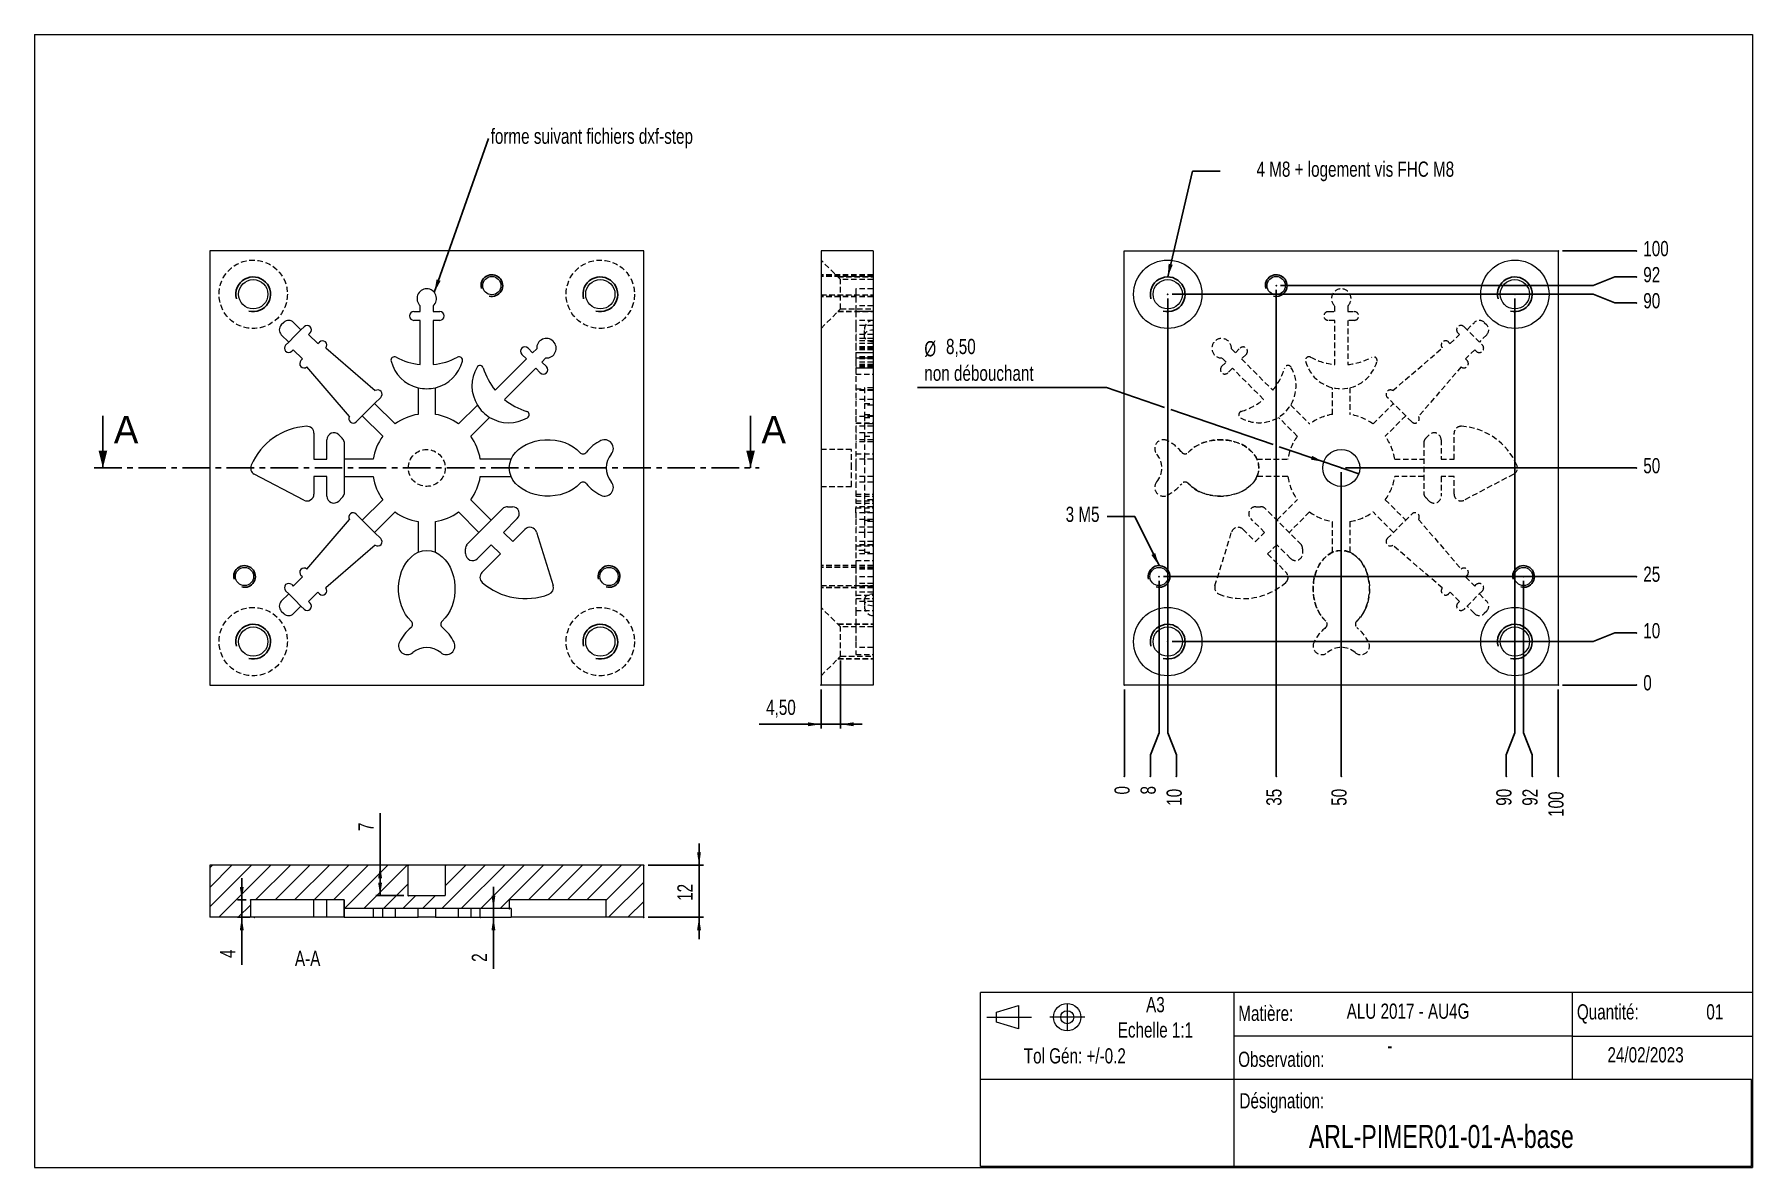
# Model space of a CAD drawing. Extents: x 12 to 408, y 18 to 279.
import ezdxf

# ---------------------------------------------------------------- set-up
doc = ezdxf.new("R2010")
doc.units = 0
doc.header["$MEASUREMENT"] = 0
doc.header["$PDSIZE"] = -1
for name, pattern in [('CENTER', [10.16, 6.35, -1.27, 1.27, -1.27]), ('CENTERX2', [20.32, 12.7, -2.54, 2.54, -2.54]), ('HIDDEN', [1.905, 1.27, -0.635])]:
    doc.linetypes.add(name, pattern=pattern)
doc.styles.add('SLDTEXTSTYLE0', font='txt', dxfattribs={"width": 0.75})
doc.dimstyles.new('SLDDIMSTYLE0', dxfattribs={"dimtxt": 6, "dimasz": 3, "dimexe": 0, "dimexo": 0.0625, "dimgap": 1.5, "dimtad": 0, "dimtih": 1, "dimtoh": 1, "dimdec": 0, "dimzin": 0, "dimdsep": 46, "dimtxsty": 'Standard', "dimsah": 1, "dimcen": 0.09, "dimadec": 0, "dimazin": 0, "dimtfac": 1, "dimtdec": 0, "dimtofl": 0, "dimtmove": 0, "dimatfit": 3, "dimfxl": 1, "dimtolj": 1, "dimtzin": 0, "dimarcsym": 0})
doc.dimstyles.new('SLDDIMSTYLE1', dxfattribs={"dimtxt": 3.5, "dimasz": 3, "dimexe": 1, "dimexo": 0.0625, "dimgap": 0.875, "dimtad": 0, "dimtih": 1, "dimtoh": 1, "dimzin": 12, "dimdsep": 46, "dimtxsty": 'Standard', "dimsah": 1, "dimcen": 0.09, "dimclrd": 255, "dimclre": 255, "dimclrt": 255, "dimadec": 0, "dimazin": 0, "dimtfac": 1, "dimtdec": 4, "dimtofl": 0, "dimtmove": 0, "dimatfit": 3, "dimfxl": 1, "dimtolj": 1, "dimtzin": 12, "dimarcsym": 0})
doc.dimstyles.new('SLDDIMSTYLE2', dxfattribs={"dimtxt": 3.5, "dimasz": 3, "dimexe": 1, "dimexo": 0.0625, "dimgap": 0.875, "dimtad": 0, "dimtih": 1, "dimtoh": 1, "dimdec": 0, "dimdsep": 46, "dimtxsty": 'Standard', "dimblk1": 'NONE', "dimblk2": 'NONE', "dimsah": 1, "dimcen": 0.09, "dimclrd": 255, "dimclre": 255, "dimclrt": 255, "dimadec": 0, "dimazin": 0, "dimtfac": 1, "dimtdec": 4, "dimtofl": 0, "dimtmove": 0, "dimatfit": 3, "dimfxl": 1, "dimtolj": 1, "dimtzin": 12, "dimarcsym": 0})
doc.dimstyles.new('SLDDIMSTYLE3', dxfattribs={"dimtxt": 3.5, "dimasz": 3, "dimexe": 1, "dimexo": 0.0625, "dimgap": 0.875, "dimtad": 0, "dimtih": 1, "dimtoh": 1, "dimzin": 12, "dimdsep": 46, "dimtxsty": 'Standard', "dimblk1": 'NONE', "dimblk2": 'NONE', "dimsah": 1, "dimcen": 0.09, "dimclrd": 255, "dimclre": 255, "dimclrt": 255, "dimadec": 0, "dimazin": 0, "dimtfac": 1, "dimtdec": 4, "dimtofl": 0, "dimtmove": 0, "dimatfit": 3, "dimfxl": 1, "dimtolj": 1, "dimtzin": 12, "dimarcsym": 0})
doc.dimstyles.new('SLDDIMSTYLE4', dxfattribs={"dimtxt": 3.5, "dimasz": 3, "dimexe": 1, "dimexo": 0.0625, "dimgap": 0.875, "dimtad": 0, "dimtih": 1, "dimtoh": 1, "dimzin": 12, "dimdsep": 46, "dimtxsty": 'Standard', "dimsah": 1, "dimcen": 0.09, "dimclrd": 255, "dimclre": 255, "dimclrt": 255, "dimadec": 0, "dimazin": 0, "dimtfac": 1, "dimtdec": 4, "dimtmove": 0, "dimatfit": 3, "dimfxl": 1, "dimtolj": 1, "dimtzin": 12, "dimarcsym": 0})

msp = doc.modelspace()

# ---------------------------------------------------------------- texts
at = {"color": 7, "style": 'SLDTEXTSTYLE0'}
for s, insert, char_height, attachment_point in [('forme suivant fichiers dxf-step', (117.161, 257.297), 3.5, 1), ('4 M8 + logement vis FHC M8', (316.438, 249.711), 3.5, 2), ('3 M5', (253.579, 170.22), 3.5, 2), ('A-A', (74.981, 67.937), 3.5, 2), ('A3 \\PEchelle 1:1', (270.366, 57.293), 3.5, 2), ('Matière:', (289.462, 55.278), 3.5, 1), ('ALU 2017 - AU4G', (314.445, 55.785), 3.5, 1), ('Quantité:', (367.5, 55.618), 3.5, 1), ('01', (397.33, 55.629), 3.5, 1), ('Tol Gén: +/-0.2', (240.034, 45.487), 3.5, 1), ('Observation:', (289.439, 44.699), 3.5, 1), ('-', (323.787, 47.856), 3.5, 1), ('24/02/2023', (374.545, 45.732), 3.5, 1), ('Désignation:', (289.735, 35.146), 3.5, 1), ('ARL-PIMER01-01-A-base', (305.739, 27.823), 5.29167, 1)]:
    msp.add_mtext(s, dxfattribs=dict(at, insert=insert, char_height=char_height, attachment_point=attachment_point))
at = {"char_height": 6.35, "attachment_point": 1}
for insert in [(30.311, 191.142), (179.567, 191.142)]:
    msp.add_mtext('A', dxfattribs=dict(at, insert=insert))

# ---------------------------------------------------------------- blocks, each defined once
blk = doc.blocks.new('*D0')
for p, q in [((197.8, 134.77), (197.8, 119.11)), ((193.3, 128.14), (193.3, 119.11)), ((193.3, 120.11), (179.07, 120.11)), ((197.8, 120.11), (193.3, 120.11)), ((197.8, 120.11), (202.8, 120.11))]:
    blk.add_line(p, q)
at = {"color": 7}
for p in [(197.8, 135.77), (193.3, 129.14)]:
    blk.add_point(p, dxfattribs=at)
at = {"color": 255}
for points in [[(193.3, 120.11), (190.3, 120.56), (190.3, 119.66)], [(197.8, 120.11), (200.8, 119.66), (200.8, 120.56)]]:
    blk.add_solid(points, dxfattribs=at)
at = {"color": 7, "insert": (180.65, 121.61), "char_height": 3.5, "attachment_point": 7, "style": 'SLDTEXTSTYLE0'}
blk.add_mtext('4,50', dxfattribs=at)
blk = doc.blocks.new('*D1')
for p, q in [((263.2, 118.1), (263.2, 128.14)), ((263.2, 113.1), (263.2, 118.1)), ((263.2, 113.1), (263.2, 108.1))]:
    blk.add_line(p, q)
at = {"color": 7}
for p in [(263.2, 129.14), (263.2, 108.1)]:
    blk.add_point(p, dxfattribs=at)
at = {"color": 7, "insert": (264.47, 103.93), "char_height": 3.5, "attachment_point": 7, "rotation": 90, "style": 'SLDTEXTSTYLE0'}
blk.add_mtext('0', dxfattribs=at)
blk = doc.blocks.new('_NONE')
blk = doc.blocks.new('*D3')
for p, q in [((271.2, 118.1), (271.2, 153.14)), ((269.2, 113.1), (271.2, 118.1)), ((269.2, 113.1), (269.2, 108.1))]:
    blk.add_line(p, q)
at = {"color": 7}
for p in [(271.2, 154.14), (269.2, 108.1)]:
    blk.add_point(p, dxfattribs=at)
at = {"color": 7, "insert": (270.48, 103.93), "char_height": 3.5, "attachment_point": 7, "rotation": 90, "style": 'SLDTEXTSTYLE0'}
blk.add_mtext('8', dxfattribs=at)
blk = doc.blocks.new('*D4')
for p, q in [((273.2, 118.1), (273.2, 218.14)), ((275.2, 113.1), (273.2, 118.1)), ((275.2, 113.1), (275.2, 108.1))]:
    blk.add_line(p, q)
at = {"color": 7}
for p in [(273.2, 219.14), (275.2, 108.1)]:
    blk.add_point(p, dxfattribs=at)
at = {"color": 7, "insert": (276.48, 101.34), "char_height": 3.5, "attachment_point": 7, "rotation": 90, "style": 'SLDTEXTSTYLE0'}
blk.add_mtext('10', dxfattribs=at)
blk = doc.blocks.new('*D5')
blk.add_line((298.2, 220.14), (298.2, 108.1))
at = {"color": 7}
for p in [(298.2, 221.14), (298.2, 108.1)]:
    blk.add_point(p, dxfattribs=at)
at = {"color": 7, "insert": (299.47, 101.34), "char_height": 3.5, "attachment_point": 7, "rotation": 90, "style": 'SLDTEXTSTYLE0'}
blk.add_mtext('35', dxfattribs=at)
blk = doc.blocks.new('*D6')
blk.add_line((313.2, 178.14), (313.2, 108.1))
at = {"color": 7}
for p in [(313.2, 179.14), (313.2, 108.1)]:
    blk.add_point(p, dxfattribs=at)
at = {"color": 7, "insert": (314.47, 101.34), "char_height": 3.5, "attachment_point": 7, "rotation": 90, "style": 'SLDTEXTSTYLE0'}
blk.add_mtext('50', dxfattribs=at)
blk = doc.blocks.new('*D7')
for p, q in [((353.2, 118.1), (353.2, 218.14)), ((351.2, 113.1), (353.2, 118.1)), ((351.2, 113.1), (351.2, 108.1))]:
    blk.add_line(p, q)
at = {"color": 7}
for p in [(353.2, 219.14), (351.2, 108.1)]:
    blk.add_point(p, dxfattribs=at)
at = {"color": 7, "insert": (352.47, 101.34), "char_height": 3.5, "attachment_point": 7, "rotation": 90, "style": 'SLDTEXTSTYLE0'}
blk.add_mtext('90', dxfattribs=at)
blk = doc.blocks.new('*D8')
for p, q in [((355.2, 118.1), (355.2, 153.14)), ((357.2, 113.1), (355.2, 118.1)), ((357.2, 113.1), (357.2, 108.1))]:
    blk.add_line(p, q)
at = {"color": 7}
for p in [(355.2, 154.14), (357.2, 108.1)]:
    blk.add_point(p, dxfattribs=at)
at = {"color": 7, "insert": (358.48, 101.34), "char_height": 3.5, "attachment_point": 7, "rotation": 90, "style": 'SLDTEXTSTYLE0'}
blk.add_mtext('92', dxfattribs=at)
blk = doc.blocks.new('*D9')
blk.add_line((363.2, 128.14), (363.2, 108.1))
at = {"color": 7}
for p in [(363.2, 129.14), (363.2, 108.1)]:
    blk.add_point(p, dxfattribs=at)
at = {"color": 7, "insert": (364.47, 98.76), "char_height": 3.5, "attachment_point": 7, "rotation": 90, "style": 'SLDTEXTSTYLE0'}
blk.add_mtext('100', dxfattribs=at)
blk = doc.blocks.new('*D10')
for p, q in [((371.21, 129.14), (364.2, 129.14)), ((376.21, 129.14), (371.21, 129.14)), ((376.21, 129.14), (381.21, 129.14))]:
    blk.add_line(p, q)
at = {"color": 7}
for p in [(363.2, 129.14), (381.21, 129.14)]:
    blk.add_point(p, dxfattribs=at)
at = {"color": 7, "insert": (382.8, 127.87), "char_height": 3.5, "attachment_point": 7, "style": 'SLDTEXTSTYLE0'}
blk.add_mtext('0', dxfattribs=at)
blk = doc.blocks.new('*D11')
for p, q in [((371.21, 139.14), (274.2, 139.14)), ((376.21, 141.15), (371.21, 139.14)), ((376.21, 141.15), (381.21, 141.15))]:
    blk.add_line(p, q)
at = {"color": 7}
for p in [(273.2, 139.14), (381.21, 141.15)]:
    blk.add_point(p, dxfattribs=at)
at = {"color": 7, "insert": (382.8, 139.87), "char_height": 3.5, "attachment_point": 7, "style": 'SLDTEXTSTYLE0'}
blk.add_mtext('10', dxfattribs=at)
blk = doc.blocks.new('*D12')
blk.add_line((272.2, 154.14), (381.21, 154.14))
at = {"color": 7}
for p in [(271.2, 154.14), (381.21, 154.14)]:
    blk.add_point(p, dxfattribs=at)
at = {"color": 7, "insert": (382.8, 152.87), "char_height": 3.5, "attachment_point": 7, "style": 'SLDTEXTSTYLE0'}
blk.add_mtext('25', dxfattribs=at)
blk = doc.blocks.new('*D13')
blk.add_line((314.2, 179.14), (381.21, 179.14))
at = {"color": 7}
for p in [(313.2, 179.14), (381.21, 179.14)]:
    blk.add_point(p, dxfattribs=at)
at = {"color": 7, "insert": (382.8, 177.87), "char_height": 3.5, "attachment_point": 7, "style": 'SLDTEXTSTYLE0'}
blk.add_mtext('50', dxfattribs=at)
blk = doc.blocks.new('*D14')
for p, q in [((371.21, 219.14), (274.2, 219.14)), ((376.21, 217.14), (371.21, 219.14)), ((376.21, 217.14), (381.21, 217.14))]:
    blk.add_line(p, q)
at = {"color": 7}
for p in [(273.2, 219.14), (381.21, 217.14)]:
    blk.add_point(p, dxfattribs=at)
at = {"color": 7, "insert": (382.8, 215.86), "char_height": 3.5, "attachment_point": 7, "style": 'SLDTEXTSTYLE0'}
blk.add_mtext('90', dxfattribs=at)
blk = doc.blocks.new('*D15')
for p, q in [((376.21, 223.14), (371.21, 221.14)), ((376.21, 223.14), (381.21, 223.14)), ((371.21, 221.14), (299.2, 221.14))]:
    blk.add_line(p, q)
at = {"color": 7}
for p in [(381.21, 223.14), (298.2, 221.14)]:
    blk.add_point(p, dxfattribs=at)
at = {"color": 7, "insert": (382.8, 221.87), "char_height": 3.5, "attachment_point": 7, "style": 'SLDTEXTSTYLE0'}
blk.add_mtext('92', dxfattribs=at)
blk = doc.blocks.new('*D16')
blk.add_line((364.2, 229.14), (381.21, 229.14))
at = {"color": 7}
for p in [(363.2, 229.14), (381.21, 229.14)]:
    blk.add_point(p, dxfattribs=at)
at = {"color": 7, "insert": (382.8, 227.87), "char_height": 3.5, "attachment_point": 7, "style": 'SLDTEXTSTYLE0'}
blk.add_mtext('100', dxfattribs=at)
blk = doc.blocks.new('*D17')
for p, q in [((259.07, 197.66), (215.53, 197.66)), ((272.48, 193.08), (259.07, 197.66)), ((297.48, 184.52), (273.92, 192.58)), ((309.18, 180.52), (298.92, 184.03)), ((317.22, 177.77), (309.18, 180.52))]:
    blk.add_line(p, q)
at = {"color": 7}
for p in [(309.18, 180.52), (317.22, 177.77)]:
    blk.add_point(p, dxfattribs=at)
at = {"color": 255}
blk.add_solid([(309.18, 180.52), (306.48, 181.92), (306.19, 181.06)], dxfattribs=at)
at = {"color": 7, "char_height": 3.5, "attachment_point": 7, "style": 'SLDTEXTSTYLE0'}
for s, insert in [('%%c', (217.11, 204.72)), ('8,50', (222.11, 204.72)), ('non débouchant', (217.11, 199.16))]:
    blk.add_mtext(s, dxfattribs=dict(at, insert=insert))
blk = doc.blocks.new('*D18')
for p, q in [((91.68, 87.65), (91.68, 99.67)), ((91.68, 80.65), (91.68, 87.65)), ((97.18, 80.65), (90.68, 80.65))]:
    blk.add_line(p, q)
at = {"color": 7}
for p in [(98.18, 87.65), (98.18, 80.65)]:
    blk.add_point(p, dxfattribs=at)
at = {"color": 255}
for points in [[(91.68, 87.65), (91.23, 84.65), (92.13, 84.65)], [(91.68, 80.65), (92.13, 83.65), (91.23, 83.65)]]:
    blk.add_solid(points, dxfattribs=at)
at = {"color": 7, "insert": (90.18, 95.5), "char_height": 3.5, "attachment_point": 7, "rotation": 90, "style": 'SLDTEXTSTYLE0'}
blk.add_mtext('7', dxfattribs=at)
blk = doc.blocks.new('*D19')
for p, q in [((59.8, 79.65), (59.8, 84.65)), ((60.83, 79.65), (58.8, 79.65)), ((59.8, 79.65), (59.8, 75.65)), ((61.69, 75.65), (58.8, 75.65)), ((59.8, 75.65), (59.8, 64.69))]:
    blk.add_line(p, q)
at = {"color": 7}
for p in [(61.83, 79.65), (62.69, 75.65)]:
    blk.add_point(p, dxfattribs=at)
at = {"color": 255}
for points in [[(59.8, 79.65), (60.25, 82.65), (59.35, 82.65)], [(59.8, 75.65), (59.35, 72.65), (60.25, 72.65)]]:
    blk.add_solid(points, dxfattribs=at)
at = {"color": 7, "insert": (58.3, 66.28), "char_height": 3.5, "attachment_point": 7, "rotation": 90, "style": 'SLDTEXTSTYLE0'}
blk.add_mtext('4', dxfattribs=at)
blk = doc.blocks.new('*D20')
for p, q in [((117.8, 77.65), (117.8, 82.65)), ((117.8, 77.65), (117.8, 75.65)), ((117.8, 75.65), (117.8, 63.81))]:
    blk.add_line(p, q)
at = {"color": 7}
for p in [(114.77, 75.65), (121.43, 77.65)]:
    blk.add_point(p, dxfattribs=at)
at = {"color": 255}
for points in [[(117.8, 77.65), (118.25, 80.65), (117.35, 80.65)], [(117.8, 75.65), (117.35, 72.65), (118.25, 72.65)]]:
    blk.add_solid(points, dxfattribs=at)
at = {"color": 7, "insert": (116.3, 65.39), "char_height": 3.5, "attachment_point": 7, "rotation": 90, "style": 'SLDTEXTSTYLE0'}
blk.add_mtext('2', dxfattribs=at)
blk = doc.blocks.new('*D21')
for p, q in [((165.18, 87.65), (165.18, 92.65)), ((153.43, 87.65), (166.18, 87.65)), ((165.18, 87.65), (165.18, 75.65)), ((153.43, 75.65), (166.18, 75.65)), ((165.18, 75.65), (165.18, 70.65))]:
    blk.add_line(p, q)
at = {"color": 7}
for p in [(152.43, 87.65), (152.43, 75.65)]:
    blk.add_point(p, dxfattribs=at)
at = {"color": 255}
for points in [[(165.18, 87.65), (165.63, 90.65), (164.73, 90.65)], [(165.18, 75.65), (164.73, 72.65), (165.63, 72.65)]]:
    blk.add_solid(points, dxfattribs=at)
at = {"color": 7, "insert": (163.68, 79.44), "char_height": 3.5, "attachment_point": 7, "rotation": 90, "style": 'SLDTEXTSTYLE0'}
blk.add_mtext('12', dxfattribs=at)

# ---------------------------------------------------------------- dimensions: what is measured, and where the dimension line sits
for feature_location, offset, dtype, origin, dimstyle, picture, middle in [((363.198, 229.142), (18.01, 0), 0, (363.198, 129.142), 'SLDDIMSTYLE3', '*D16', (381.208, 229.142)), ((298.198, 221.142), (83.01, 2.001), 0, (363.198, 129.142), 'SLDDIMSTYLE3', '*D15', (381.208, 223.143)), ((298.198, 221.142), (0, -113.044), 1, (263.198, 129.142), 'SLDDIMSTYLE3', '*D5', (298.198, 108.099)), ((273.198, 219.142), (2.003, -111.044), 1, (263.198, 129.142), 'SLDDIMSTYLE3', '*D4', (275.201, 108.099)), ((353.198, 219.142), (-2.001, -111.044), 1, (263.198, 129.142), 'SLDDIMSTYLE3', '*D7', (351.197, 108.099)), ((273.198, 219.142), (108.01, -2.001), 0, (363.198, 129.142), 'SLDDIMSTYLE3', '*D14', (381.208, 217.141)), ((313.198, 179.142), (68.01, 0), 0, (363.198, 129.142), 'SLDDIMSTYLE3', '*D13', (381.208, 179.142)), ((313.198, 179.142), (0, -71.044), 1, (263.198, 129.142), 'SLDDIMSTYLE3', '*D6', (313.198, 108.099)), ((271.198, 154.142), (110.01, 0), 0, (363.198, 129.142), 'SLDDIMSTYLE3', '*D12', (381.208, 154.142)), ((271.198, 154.142), (-1.998, -46.044), 1, (263.198, 129.142), 'SLDDIMSTYLE3', '*D3', (269.199, 108.099)), ((355.198, 154.142), (2.001, -46.044), 1, (263.198, 129.142), 'SLDDIMSTYLE3', '*D8', (357.198, 108.099)), ((273.198, 139.142), (108.01, 2.003), 0, (363.198, 129.142), 'SLDDIMSTYLE3', '*D11', (381.208, 141.145)), ((363.197623611, 129.142245509), (18.010197595, 0), 0, (363.197623611, 129.142245509), 'SLDDIMSTYLE2', '*D10', (381.207821206, 129.142245509)), ((263.197623611, 129.142245509), (0, -21.043686764), 1, (263.197623611, 129.142245509), 'SLDDIMSTYLE2', '*D1', (263.197623611, 108.098558745)), ((363.198, 129.142), (0, -21.044), 1, (263.198, 129.142), 'SLDDIMSTYLE3', '*D9', (363.198, 108.099))]:
    dim = msp.add_ordinate_dim(feature_location=feature_location, offset=offset, dtype=dtype, origin=origin, dimstyle=dimstyle)
    dim.commit()
    dim.dimension.update_dxf_attribs({"geometry": picture, "text_midpoint": middle})
dim = msp.add_diameter_dim_2p(p1=(317.219, 177.766), p2=(309.177, 180.518), text='<>\\Pnon débouchant', dimstyle='SLDDIMSTYLE4')
dim.commit()
dim.dimension.update_dxf_attribs({"geometry": '*D17', "text_midpoint": (236.504, 203.218), "dimtype": 163})
at = {"color": 255}
dim = msp.add_linear_dim(base=(193.301, 120.108), p1=(197.801, 135.767), p2=(193.301, 129.142), dimstyle='SLDDIMSTYLE1', dxfattribs=at)
dim.commit()
dim.dimension.update_dxf_attribs({"geometry": '*D0', "text_midpoint": (185.177, 120.108), "dimtype": 160})
for base, p1, p2, picture, middle in [((91.677, 87.647), (98.183, 80.647), (98.183, 87.647), '*D18', (91.677, 96.794)), ((165.177, 75.647), (152.433, 87.647), (152.433, 75.647), '*D21', (165.177, 82.024)), ((59.798, 75.647), (61.833, 79.647), (62.688, 75.647), '*D19', (59.798, 67.571)), ((117.801, 75.647), (121.433, 77.647), (114.772, 75.647), '*D20', (117.801, 66.686))]:
    dim = msp.add_linear_dim(base=base, p1=p1, p2=p2, angle=90, dimstyle='SLDDIMSTYLE1', dxfattribs=at)
    dim.commit()
    dim.dimension.update_dxf_attribs({"geometry": picture, "text_midpoint": middle, "dimtype": 160})

# ---------------------------------------------------------------- linework, layer by layer
at = {"color": 7, "linetype": 'Continuous', "lineweight": 0}
for p, q in [((12, 279), (408, 279)), ((12, 279), (12, 18)), ((408, 279), (408, 18)), ((53.042, 87.647), (52.433, 87.039)), ((57.532, 87.647), (52.433, 82.549)), ((62.022, 87.647), (52.433, 78.059)), ((66.512, 87.647), (54.512, 75.647)), ((71.002, 87.647), (63.002, 79.647)), ((75.492, 87.647), (67.492, 79.647)), ((79.982, 87.647), (71.982, 79.647)), ((84.472, 87.647), (76.472, 79.647)), ((88.963, 87.647), (80.963, 79.647)), ((93.453, 87.647), (83.453, 77.647)), ((97.943, 87.647), (87.943, 77.647)), ((115.903, 87.647), (105.903, 77.647)), ((106.923, 87.647), (106.683, 87.407)), ((111.413, 87.647), (106.683, 82.917)), ((120.394, 87.647), (110.394, 77.647)), ((124.884, 87.647), (114.884, 77.647)), ((129.374, 87.647), (119.374, 77.647)), ((133.864, 87.647), (125.864, 79.647)), ((138.354, 87.647), (130.354, 79.647)), ((142.844, 87.647), (134.844, 79.647)), ((147.334, 87.647), (139.334, 79.647)), ((151.824, 87.647), (143.795, 79.618)), ((98.183, 83.397), (92.433, 77.647)), ((152.433, 83.766), (144.315, 75.647)), ((99.923, 80.647), (96.923, 77.647)), ((104.413, 80.647), (101.413, 77.647)), ((152.433, 79.276), (148.805, 75.647)), ((61.833, 78.478), (59.002, 75.647)), ((408, 58.307), (230.084, 58.307)), ((288.524, 58.307), (230.084, 58.307)), ((230.084, 18.252), (230.084, 58.307)), ((288.524, 18.252), (288.524, 58.307)), ((366.409, 58.307), (366.409, 38.28)), ((233.716, 53.793), (238.785, 55.359)), ((233.716, 51.497), (233.716, 53.793)), ((238.785, 49.93), (233.716, 51.497)), ((238.785, 55.359), (238.785, 49.93)), ((366.409, 48.293), (288.524, 48.293)), ((366.409, 48.293), (408, 48.293)), ((288.524, 38.28), (230.084, 38.28)), ((407.749, 38.28), (288.524, 38.28)), ((288.524, 18.252), (288.524, 38.28)), ((407.749, 18.252), (407.749, 38.28)), ((12, 18), (408, 18)), ((230.084, 18.252), (407.749, 18.252)), ((288.524, 18.252), (230.084, 18.252)), ((407.749, 18.252), (288.524, 18.252))]:
    msp.add_line(p, q, dxfattribs=at)
at = {"color": 7, "linetype": 'Continuous', "lineweight": 15}
for p, q in [((152.433, 229.142), (52.433, 229.142)), ((52.433, 229.142), (52.433, 129.142)), ((152.433, 129.142), (152.433, 229.142)), ((205.301, 229.142), (193.301, 229.142)), ((193.301, 229.142), (193.301, 129.142)), ((205.301, 229.142), (205.301, 129.142)), ((263.198, 229.142), (363.198, 229.142)), ((263.198, 129.142), (263.198, 229.142)), ((363.198, 229.142), (363.198, 129.142)), ((99.433, 215.142), (100.933, 215.142)), ((100.933, 215.142), (100.933, 216.465)), ((103.933, 216.465), (103.933, 215.142)), ((103.933, 215.142), (105.433, 215.142)), ((69.482, 212.659), (68.916, 212.093)), ((73.442, 210.962), (71.745, 212.659)), ((72.027, 209.548), (73.442, 210.962)), ((73.442, 210.962), (74.149, 211.669)), ((75.563, 210.255), (75.209, 209.901)), ((75.209, 209.901), (77.331, 207.78)), ((100.933, 213.142), (99.433, 213.142)), ((100.933, 202.955), (100.933, 213.142)), ((103.933, 213.142), (103.933, 202.955)), ((105.433, 213.142), (103.933, 213.142)), ((68.916, 209.831), (70.613, 208.134)), ((69.906, 207.427), (70.613, 208.134)), ((70.613, 208.134), (72.027, 209.548)), ((71.674, 206.366), (71.32, 206.012)), ((73.795, 204.245), (71.674, 206.366)), ((77.331, 207.78), (77.684, 208.134)), ((79.149, 206.774), (90.568, 196.947)), ((125.768, 206.719), (126.828, 205.659)), ((126.828, 205.659), (127.764, 206.594)), ((73.442, 203.891), (73.795, 204.245)), ((84.628, 191.007), (74.801, 202.426)), ((118.21, 197.041), (125.414, 204.245)), ((127.535, 202.123), (120.332, 194.919)), ((125.414, 204.245), (124.353, 205.305)), ((128.596, 201.063), (127.535, 202.123)), ((129.885, 204.473), (128.95, 203.537)), ((128.95, 203.537), (130.01, 202.477)), ((91.826, 195.406), (90.412, 193.991)), ((100.433, 197.631), (100.433, 191.481)), ((104.433, 191.481), (104.433, 197.631)), ((87.584, 191.163), (86.17, 189.749)), ((90.412, 193.991), (87.584, 191.163)), ((87.584, 191.163), (92.294, 186.453)), ((95.122, 189.281), (90.412, 193.991)), ((114.092, 193.63), (109.744, 189.281)), ((112.572, 186.453), (116.921, 190.801)), ((76.433, 187.142), (76.433, 181.142)), ((82.164, 186.774), (82.964, 185.974)), ((79.433, 181.142), (79.433, 185.642)), ((83.405, 185.142), (83.433, 185.142)), ((83.433, 185.142), (83.433, 181.142)), ((76.433, 181.142), (79.433, 181.142)), ((90.094, 181.142), (83.433, 181.142)), ((83.433, 181.142), (83.433, 177.142)), ((121.863, 181.142), (114.772, 181.142)), ((74.088, 171.726), (62.688, 177.726)), ((76.433, 177.142), (76.433, 173.142)), ((79.433, 177.142), (76.433, 177.142)), ((79.433, 172.642), (79.433, 177.142)), ((83.433, 177.142), (83.433, 173.142)), ((83.433, 177.142), (90.094, 177.142)), ((114.772, 177.142), (121.863, 177.142)), ((82.964, 172.311), (82.164, 171.511)), ((83.433, 173.142), (83.405, 173.142)), ((92.294, 171.831), (87.584, 167.121)), ((117.282, 167.121), (112.572, 171.831)), ((74.801, 155.859), (84.628, 167.277)), ((86.17, 168.536), (87.584, 167.121)), ((87.584, 167.121), (90.412, 164.293)), ((90.412, 164.293), (95.122, 169.003)), ((100.433, 166.803), (100.433, 159.712)), ((104.433, 159.712), (104.433, 166.803)), ((109.744, 169.003), (114.454, 164.293)), ((114.454, 164.293), (117.282, 167.121)), ((117.282, 167.121), (120.111, 169.95)), ((120.111, 169.95), (120.131, 169.93)), ((123.293, 167.475), (120.111, 164.293)), ((121.03, 170.206), (122.161, 170.206)), ((90.412, 164.293), (91.826, 162.879)), ((111.625, 161.465), (114.454, 164.293)), ((120.111, 164.293), (122.232, 162.172)), ((122.232, 162.172), (125.06, 165)), ((127.72, 164.343), (131.538, 152.039)), ((90.568, 161.337), (79.149, 151.51)), ((111.369, 159.414), (111.369, 160.545)), ((111.645, 161.445), (111.625, 161.465)), ((117.282, 161.465), (114.1, 158.283)), ((115.161, 155.101), (119.404, 159.343)), ((119.404, 159.343), (117.282, 161.465)), ((70.613, 150.151), (69.906, 150.858)), ((71.32, 152.272), (71.674, 151.919)), ((71.674, 151.919), (73.795, 154.04)), ((73.795, 154.04), (73.442, 154.394)), ((77.331, 150.504), (75.209, 148.383)), ((77.684, 150.151), (77.331, 150.504)), ((70.613, 150.151), (68.916, 148.454)), ((72.027, 148.737), (70.613, 150.151)), ((71.745, 145.625), (73.442, 147.322)), ((73.442, 147.322), (72.027, 148.737)), ((74.149, 146.615), (73.442, 147.322)), ((75.209, 148.383), (75.563, 148.03)), ((68.916, 146.191), (69.482, 145.625)), ((52.433, 129.142), (152.433, 129.142)), ((205.301, 129.142), (193.301, 129.142)), ((363.198, 129.142), (263.198, 129.142)), ((52.433, 87.647), (52.433, 75.647)), ((98.183, 87.647), (52.433, 87.647)), ((98.183, 80.647), (98.183, 87.647)), ((106.683, 87.647), (98.183, 87.647)), ((106.683, 87.647), (106.683, 80.647)), ((152.433, 87.647), (106.683, 87.647)), ((152.433, 75.647), (152.433, 87.647)), ((83.433, 79.647), (61.833, 79.647)), ((61.833, 79.647), (61.833, 75.647)), ((76.433, 75.647), (76.433, 79.647)), ((79.433, 75.647), (79.433, 79.647)), ((83.405, 79.647), (83.405, 75.647)), ((83.433, 77.647), (83.433, 79.647)), ((98.183, 80.647), (106.683, 80.647)), ((143.795, 79.647), (121.433, 79.647)), ((121.433, 79.647), (121.433, 77.647)), ((143.795, 75.647), (143.795, 79.647)), ((61.833, 75.647), (52.433, 75.647)), ((62.688, 75.647), (61.833, 75.647)), ((74.088, 75.647), (62.688, 75.647)), ((76.433, 75.647), (74.088, 75.647)), ((79.433, 75.647), (76.433, 75.647)), ((82.164, 75.647), (79.433, 75.647)), ((82.964, 75.647), (82.164, 75.647)), ((83.405, 75.647), (82.964, 75.647)), ((83.433, 75.647), (83.405, 75.647)), ((121.433, 77.647), (83.433, 77.647)), ((83.433, 75.647), (83.433, 77.647)), ((83.433, 75.647), (90.094, 75.647)), ((90.094, 77.647), (90.094, 75.647)), ((90.094, 75.647), (92.294, 75.647)), ((92.294, 75.647), (92.294, 77.647)), ((92.294, 75.647), (95.122, 75.647)), ((95.122, 77.647), (95.122, 75.647)), ((95.122, 75.647), (100.433, 75.647)), ((100.433, 75.647), (100.433, 77.647)), ((104.433, 75.647), (100.433, 75.647)), ((104.433, 77.647), (104.433, 75.647)), ((104.433, 75.647), (109.744, 75.647)), ((109.744, 75.647), (109.744, 77.647)), ((109.744, 75.647), (112.572, 75.647)), ((112.572, 77.647), (112.572, 75.647)), ((112.572, 75.647), (114.772, 75.647)), ((114.772, 75.647), (114.772, 77.647)), ((114.772, 75.647), (121.863, 75.647)), ((121.863, 77.647), (121.433, 77.647)), ((121.863, 77.647), (121.863, 75.647)), ((137.689, 75.647), (121.863, 75.647)), ((139.211, 75.647), (137.689, 75.647)), ((142.544, 75.647), (139.211, 75.647)), ((143.795, 75.647), (142.544, 75.647)), ((152.433, 75.647), (143.795, 75.647))]:
    msp.add_line(p, q, dxfattribs=at)
at = {"color": 9, "linetype": 'HIDDEN', "lineweight": 0}
for p, q in [((197.801, 222.517), (193.301, 227.017)), ((205.301, 223.242), (193.301, 223.242)), ((197.801, 215.767), (197.801, 222.517)), ((205.301, 222.517), (197.801, 222.517)), ((193.301, 219.042), (205.301, 219.042)), ((201.301, 220.392), (201.301, 216.465)), ((205.301, 220.392), (201.301, 220.392)), ((193.301, 211.267), (197.801, 215.767)), ((197.801, 215.767), (205.301, 215.767)), ((205.301, 216.465), (201.301, 216.465)), ((201.301, 216.465), (201.301, 215.142)), ((205.301, 215.142), (201.301, 215.142)), ((201.301, 215.142), (201.301, 213.142)), ((310.198, 215.142), (311.698, 215.142)), ((311.698, 215.142), (311.698, 216.465)), ((314.698, 216.465), (314.698, 215.142)), ((314.698, 215.142), (316.198, 215.142)), ((205.301, 213.142), (201.301, 213.142)), ((201.301, 213.142), (201.301, 211.962)), ((201.301, 211.962), (201.301, 211.669)), ((205.301, 211.962), (201.301, 211.962)), ((201.301, 211.669), (201.301, 207.427)), ((205.301, 209.901), (201.301, 209.901)), ((203.301, 209.548), (203.301, 210.962)), ((311.698, 213.142), (310.198, 213.142)), ((311.698, 202.955), (311.698, 213.142)), ((316.198, 213.142), (314.698, 213.142)), ((314.698, 213.142), (314.698, 202.955)), ((338.3, 207.78), (340.421, 209.901)), ((340.421, 209.901), (340.068, 210.255)), ((341.482, 211.669), (345.725, 207.427)), ((342.189, 210.962), (343.886, 212.659)), ((346.149, 212.659), (346.714, 212.093)), ((205.301, 208.969), (201.301, 208.969)), ((205.301, 208.427), (201.301, 208.427)), ((205.301, 207.78), (201.301, 207.78)), ((201.301, 207.427), (201.301, 205.719)), ((205.301, 207.012), (201.301, 207.012)), ((205.301, 206.774), (201.301, 206.774)), ((205.301, 206.594), (201.301, 206.594)), ((205.301, 206.366), (201.301, 206.366)), ((287.867, 206.594), (288.802, 205.659)), ((288.802, 205.659), (289.863, 206.719)), ((325.063, 196.947), (336.481, 206.774)), ((337.946, 208.134), (338.3, 207.78)), ((343.957, 206.366), (341.835, 204.245)), ((344.31, 206.012), (343.957, 206.366)), ((346.714, 209.831), (345.017, 208.134)), ((201.301, 205.719), (201.301, 204.245)), ((201.301, 205.719), (205.301, 205.719)), ((205.301, 205.659), (201.301, 205.659)), ((205.301, 204.746), (201.301, 204.746)), ((205.301, 204.473), (201.301, 204.473)), ((201.301, 204.469), (205.301, 204.469)), ((205.301, 204.245), (201.301, 204.245)), ((201.301, 204.245), (201.301, 203.891)), ((201.301, 203.891), (201.301, 202.184)), ((205.301, 203.537), (201.301, 203.537)), ((205.301, 202.955), (201.301, 202.955)), ((205.301, 202.749), (201.301, 202.749)), ((205.301, 202.426), (201.301, 202.426)), ((201.301, 202.184), (201.301, 191.007)), ((201.301, 202.184), (205.301, 202.184)), ((205.301, 202.123), (201.301, 202.123)), ((285.62, 202.477), (286.681, 203.537)), ((286.681, 203.537), (285.746, 204.473)), ((288.095, 202.123), (287.035, 201.063)), ((295.299, 194.919), (288.095, 202.123)), ((291.277, 205.305), (290.217, 204.245)), ((290.217, 204.245), (297.42, 197.041)), ((340.83, 202.426), (331.002, 191.007)), ((341.835, 204.245), (342.189, 203.891)), ((201.301, 200.77), (205.301, 200.77)), ((201.301, 197.392), (203.301, 197.392)), ((205.301, 197.113), (201.301, 197.113)), ((205.301, 197.041), (201.301, 197.041)), ((205.301, 196.947), (201.301, 196.947)), ((205.301, 194.919), (201.301, 194.919)), ((205.301, 197.631), (203.301, 197.631)), ((203.301, 197.631), (203.301, 193.991)), ((311.198, 191.481), (311.198, 197.631)), ((315.198, 197.631), (315.198, 191.481)), ((329.461, 189.749), (323.804, 195.406)), ((205.301, 191.007), (201.301, 191.007)), ((201.301, 191.007), (201.301, 189.456)), ((203.301, 193.991), (205.301, 193.991)), ((203.301, 193.991), (203.301, 191.163)), ((205.301, 193.63), (203.301, 193.63)), ((203.301, 191.481), (205.301, 191.481)), ((205.301, 191.163), (203.301, 191.163)), ((203.301, 191.163), (203.301, 186.453)), ((203.301, 190.801), (205.301, 190.801)), ((303.058, 186.453), (298.71, 190.801)), ((301.538, 193.63), (305.887, 189.281)), ((320.508, 189.281), (325.218, 193.991)), ((328.047, 191.163), (323.337, 186.453)), ((201.301, 189.557), (205.301, 189.557)), ((201.301, 189.456), (205.301, 189.456)), ((201.301, 188.742), (201.301, 188.739)), ((205.301, 188.742), (201.301, 188.742)), ((201.301, 188.739), (201.301, 179.784)), ((205.301, 187.242), (201.301, 187.242)), ((205.301, 189.281), (203.301, 189.281)), ((203.301, 186.453), (205.301, 186.453)), ((203.301, 186.453), (203.301, 181.142)), ((332.666, 185.974), (333.466, 186.774)), ((339.198, 181.142), (339.198, 187.142)), ((200.301, 183.392), (193.301, 183.392)), ((200.301, 179.142), (200.301, 183.392)), ((205.301, 185.642), (201.301, 185.642)), ((205.301, 185.142), (201.301, 185.142)), ((201.301, 182.39), (205.301, 182.39)), ((332.226, 185.142), (332.198, 185.142)), ((332.198, 185.142), (332.198, 173.142)), ((336.198, 185.642), (336.198, 181.142)), ((200.301, 174.892), (200.301, 179.142)), ((205.301, 181.142), (201.301, 181.142)), ((201.301, 179.784), (201.301, 177.726)), ((203.301, 181.142), (203.301, 177.142)), ((293.768, 181.142), (300.859, 181.142)), ((325.537, 181.142), (332.198, 181.142)), ((336.198, 181.142), (339.198, 181.142)), ((193.301, 174.892), (200.301, 174.892)), ((201.301, 177.726), (201.301, 171.726)), ((205.301, 177.142), (201.301, 177.142)), ((205.301, 175.894), (201.301, 175.894)), ((203.301, 177.142), (203.301, 171.831)), ((300.859, 177.142), (293.768, 177.142)), ((332.198, 177.142), (325.537, 177.142)), ((336.198, 177.142), (336.198, 172.642)), ((339.198, 177.142), (336.198, 177.142)), ((339.198, 173.142), (339.198, 177.142)), ((352.943, 177.726), (341.543, 171.726)), ((201.301, 173.142), (205.301, 173.142)), ((201.301, 172.642), (205.301, 172.642)), ((201.301, 171.726), (201.301, 171.542)), ((201.301, 171.542), (201.301, 171.042)), ((201.301, 171.542), (205.301, 171.542)), ((201.301, 171.042), (205.301, 171.042)), ((203.301, 171.831), (203.301, 167.121)), ((205.301, 171.831), (203.301, 171.831)), ((298.348, 167.121), (303.058, 171.831)), ((323.337, 171.831), (328.047, 167.121)), ((332.226, 173.142), (332.198, 173.142)), ((333.466, 171.511), (332.666, 172.311)), ((205.301, 170.206), (201.301, 170.206)), ((201.301, 170.206), (201.301, 169.95)), ((201.301, 168.829), (201.301, 169.95)), ((201.301, 169.95), (205.301, 169.95)), ((201.301, 169.93), (205.301, 169.93)), ((201.301, 168.829), (201.301, 167.277)), ((205.301, 168.829), (201.301, 168.829)), ((201.301, 167.277), (201.301, 156.101)), ((205.301, 167.277), (201.301, 167.277)), ((203.301, 169.003), (205.301, 169.003)), ((203.301, 167.121), (205.301, 167.121)), ((203.301, 167.121), (203.301, 164.293)), ((205.301, 166.803), (203.301, 166.803)), ((295.52, 164.293), (292.338, 167.475)), ((293.469, 170.206), (294.601, 170.206)), ((295.5, 169.93), (295.52, 169.95)), ((304.005, 161.465), (295.52, 169.95)), ((305.887, 169.003), (301.177, 164.293)), ((311.198, 159.712), (311.198, 166.803)), ((315.198, 166.803), (315.198, 159.712)), ((325.218, 164.293), (320.508, 169.003)), ((323.804, 162.879), (329.461, 168.536)), ((331.002, 167.277), (340.83, 155.859)), ((205.301, 165.469), (201.301, 165.469)), ((203.301, 164.293), (201.301, 164.293)), ((205.301, 164.293), (203.301, 164.293)), ((203.301, 164.293), (203.301, 159.712)), ((284.092, 152.039), (287.911, 164.343)), ((290.57, 165), (293.399, 162.172)), ((293.399, 162.172), (295.52, 164.293)), ((205.301, 162.172), (201.301, 162.172)), ((205.301, 161.465), (201.301, 161.465)), ((205.301, 161.445), (201.301, 161.445)), ((205.301, 161.337), (201.301, 161.337)), ((201.301, 161.172), (205.301, 161.172)), ((203.301, 160.142), (201.301, 160.142)), ((205.301, 159.343), (201.301, 159.343)), ((203.301, 159.712), (205.301, 159.712)), ((298.348, 161.465), (296.227, 159.343)), ((296.227, 159.343), (300.47, 155.101)), ((301.53, 158.283), (298.348, 161.465)), ((303.985, 161.445), (304.005, 161.465)), ((304.262, 160.545), (304.262, 159.414)), ((336.481, 151.51), (325.063, 161.337)), ((205.301, 156.242), (193.301, 156.242)), ((201.301, 157.814), (205.301, 157.814)), ((201.301, 156.101), (201.301, 154.394)), ((205.301, 156.101), (201.301, 156.101)), ((205.301, 155.859), (201.301, 155.859)), ((193.301, 152.042), (205.301, 152.042)), ((201.301, 154.394), (201.301, 154.04)), ((201.301, 154.04), (201.301, 152.565)), ((205.301, 154.04), (201.301, 154.04)), ((201.301, 152.565), (201.301, 150.858)), ((205.301, 152.565), (201.301, 152.565)), ((205.301, 151.919), (201.301, 151.919)), ((205.301, 151.51), (201.301, 151.51)), ((201.301, 150.858), (201.301, 146.615)), ((205.301, 150.504), (201.301, 150.504)), ((338.3, 150.504), (337.946, 150.151)), ((340.421, 148.383), (338.3, 150.504)), ((345.725, 150.858), (341.482, 146.615)), ((342.189, 154.394), (341.835, 154.04)), ((341.835, 154.04), (343.957, 151.919)), ((343.957, 151.919), (344.31, 152.272)), ((197.801, 142.517), (193.301, 147.017)), ((201.301, 149.858), (205.301, 149.858)), ((201.301, 149.044), (205.301, 149.044)), ((205.301, 148.383), (201.301, 148.383)), ((201.301, 146.615), (201.301, 146.322)), ((203.301, 148.737), (203.301, 147.322)), ((340.068, 148.03), (340.421, 148.383)), ((343.886, 145.625), (342.189, 147.322)), ((345.017, 150.151), (346.714, 148.454)), ((201.301, 146.322), (201.301, 143.886)), ((201.301, 146.322), (205.301, 146.322)), ((201.301, 143.886), (201.301, 142.365)), ((346.714, 146.191), (346.149, 145.625)), ((197.801, 135.767), (197.801, 142.517)), ((205.301, 142.517), (197.801, 142.517)), ((201.301, 142.365), (201.301, 139.031)), ((201.301, 139.031), (201.301, 136.142)), ((193.301, 131.267), (197.801, 135.767)), ((197.801, 135.767), (205.301, 135.767)), ((205.301, 137.78), (201.301, 137.78)), ((201.301, 136.142), (205.301, 136.142))]:
    msp.add_line(p, q, dxfattribs=at)
at = {"color": 255, "linetype": 'HIDDEN'}
for p, q in [((205.301, 223.642), (193.301, 223.642)), ((193.301, 223.642), (193.301, 223.642)), ((193.301, 223.642), (193.301, 223.642)), ((193.301, 223.642), (193.301, 223.642)), ((197.176, 223.142), (205.301, 223.142)), ((197.176, 223.142), (205.301, 223.142)), ((205.301, 223.142), (205.301, 223.142)), ((205.301, 223.142), (205.301, 223.142)), ((205.301, 218.642), (193.301, 218.642)), ((193.301, 218.642), (193.301, 218.642)), ((197.176, 215.142), (205.301, 215.142)), ((197.176, 215.142), (205.301, 215.142)), ((205.301, 215.142), (205.301, 215.142)), ((205.301, 215.142), (205.301, 215.142)), ((205.301, 215.142), (205.301, 215.142)), ((205.301, 215.142), (205.301, 215.142)), ((205.301, 215.142), (205.301, 215.142)), ((205.301, 215.142), (205.301, 215.142)), ((205.301, 156.642), (193.301, 156.642)), ((193.301, 156.642), (193.301, 156.642)), ((193.301, 156.642), (193.301, 156.642)), ((193.301, 156.642), (193.301, 156.642)), ((205.301, 156.642), (193.301, 156.642)), ((193.301, 156.642), (193.301, 156.642)), ((193.301, 156.642), (193.301, 156.642)), ((193.301, 156.642), (193.301, 156.642)), ((205.301, 151.642), (193.301, 151.642)), ((193.301, 151.642), (193.301, 151.642)), ((205.301, 151.642), (193.301, 151.642)), ((193.301, 151.642), (193.301, 151.642)), ((197.176, 143.142), (205.301, 143.142)), ((197.176, 143.142), (205.301, 143.142)), ((205.301, 143.142), (205.301, 143.142)), ((205.301, 143.142), (205.301, 143.142)), ((197.176, 135.142), (205.301, 135.142)), ((197.176, 135.142), (205.301, 135.142)), ((205.301, 135.142), (205.301, 135.142)), ((205.301, 135.142), (205.301, 135.142)), ((205.301, 135.142), (205.301, 135.142)), ((205.301, 135.142), (205.301, 135.142)), ((205.301, 135.142), (205.301, 135.142)), ((205.301, 135.142), (205.301, 135.142))]:
    msp.add_line(p, q, dxfattribs=at)
at = {"color": 7, "linetype": 'Continuous'}
for p, q in [((27.805, 191.142), (27.805, 179.142)), ((177.061, 191.142), (177.061, 179.142))]:
    msp.add_line(p, q, dxfattribs=at)
at = {"color": 7, "linetype": 'CENTER'}
msp.add_line((25.805, 179.142), (179.061, 179.142), dxfattribs=at)
at = {"color": 7, "linetype": 'CENTERX2', "lineweight": 0}
for p, q in [((250.029, 55.657), (250.029, 49.632)), ((231.503, 52.645), (241.826, 52.645)), ((254.065, 52.645), (245.993, 52.645))]:
    msp.add_line(p, q, dxfattribs=at)
at = {"color": 9, "linetype": 'HIDDEN', "lineweight": 0, "flags": 128}
for points in [[(205.301, 213.128), (204.835, 213.069), (204.398, 212.899), (204.025, 212.637), (203.721, 212.299), (203.492, 211.895), (203.347, 211.429), (203.301, 210.962)], [(203.301, 209.548), (203.339, 209.824), (203.453, 210.089), (203.638, 210.334), (203.886, 210.548), (204.189, 210.724), (204.535, 210.854), (204.91, 210.935), (205.301, 210.962)], [(205.301, 208.134), (204.91, 208.161), (204.535, 208.241), (204.189, 208.372), (203.886, 208.548), (203.638, 208.762), (203.453, 209.007), (203.339, 209.272), (203.301, 209.548)], [(277.941, 182.721), (278.624, 183.384), (279.417, 183.978), (280.306, 184.493), (281.277, 184.92), (282.315, 185.253), (283.403, 185.485), (284.522, 185.615), (285.654, 185.638), (286.781, 185.555), (287.884, 185.368), (288.946, 185.079), (289.949, 184.692), (290.876, 184.215), (291.713, 183.656), (292.446, 183.022), (293.063, 182.325), (293.553, 181.576), (293.909, 180.787), (294.125, 179.971), (294.198, 179.142), (294.125, 178.313), (293.909, 177.497), (293.553, 176.709), (293.063, 175.96), (292.446, 175.262), (291.713, 174.629), (290.876, 174.069), (289.949, 173.592), (288.946, 173.206), (287.884, 172.917), (286.781, 172.729), (285.654, 172.646), (284.522, 172.67), (283.403, 172.799), (282.315, 173.032), (281.277, 173.365), (280.306, 173.792), (279.417, 174.306), (278.624, 174.9), (277.941, 175.563)], [(293.768, 181.142), (293.335, 181.939), (292.763, 182.688), (292.062, 183.375), (291.244, 183.987), (290.322, 184.516), (289.314, 184.951), (288.236, 185.284), (287.108, 185.511), (285.949, 185.627), (284.78, 185.629), (283.62, 185.519), (282.49, 185.297), (281.41, 184.969), (280.398, 184.538), (279.472, 184.014), (278.648, 183.405), (277.941, 182.721)], [(293.768, 177.142), (294.09, 178.13), (294.198, 179.142), (294.09, 180.155), (293.768, 181.142)], [(277.941, 175.563), (278.648, 174.88), (279.472, 174.27), (280.398, 173.746), (281.41, 173.316), (282.49, 172.987), (283.62, 172.766), (284.78, 172.655), (285.949, 172.658), (287.108, 172.773), (288.236, 173), (289.314, 173.334), (290.322, 173.769), (291.244, 174.297), (292.062, 174.91), (292.763, 175.597), (293.335, 176.345), (293.768, 177.142)], [(309.618, 143.886), (308.955, 144.569), (308.362, 145.361), (307.847, 146.251), (307.42, 147.222), (307.087, 148.26), (306.854, 149.347), (306.725, 150.466), (306.702, 151.598), (306.784, 152.725), (306.972, 153.829), (307.261, 154.891), (307.647, 155.894), (308.124, 156.821), (308.684, 157.658), (309.318, 158.391), (310.015, 159.007), (310.764, 159.498), (311.553, 159.854), (312.368, 160.07), (313.198, 160.142), (314.027, 160.07), (314.843, 159.854), (315.631, 159.498), (316.38, 159.007), (317.077, 158.391), (317.711, 157.658), (318.271, 156.821), (318.748, 155.894), (319.134, 154.891), (319.423, 153.829), (319.611, 152.725), (319.693, 151.598), (319.67, 150.466), (319.541, 149.347), (319.308, 148.26), (318.975, 147.222), (318.548, 146.251), (318.033, 145.361), (317.44, 144.569), (316.777, 143.886)], [(311.198, 159.712), (310.4, 159.28), (309.652, 158.708), (308.965, 158.007), (308.352, 157.188), (307.824, 156.267), (307.389, 155.259), (307.055, 154.181), (306.829, 153.053), (306.713, 151.894), (306.711, 150.724), (306.821, 149.565), (307.042, 148.435), (307.371, 147.354), (307.801, 146.342), (308.326, 145.417), (308.935, 144.593), (309.618, 143.886)], [(315.198, 159.712), (314.21, 160.034), (313.198, 160.142), (312.185, 160.034), (311.198, 159.712)], [(316.777, 143.886), (317.46, 144.593), (318.069, 145.417), (318.594, 146.342), (319.024, 147.354), (319.353, 148.435), (319.574, 149.565), (319.685, 150.724), (319.682, 151.894), (319.566, 153.053), (319.34, 154.181), (319.006, 155.259), (318.571, 156.267), (318.043, 157.188), (317.43, 158.007), (316.743, 158.708), (315.995, 159.28), (315.198, 159.712)], [(203.301, 148.737), (203.339, 149.013), (203.453, 149.278), (203.638, 149.522), (203.886, 149.737), (204.189, 149.913), (204.535, 150.043), (204.91, 150.124), (205.301, 150.151)], [(205.301, 147.322), (204.91, 147.35), (204.535, 147.43), (204.189, 147.561), (203.886, 147.737), (203.638, 147.951), (203.453, 148.195), (203.339, 148.461), (203.301, 148.737)], [(203.301, 147.322), (203.352, 146.828), (203.511, 146.346), (203.764, 145.928), (204.096, 145.587), (204.493, 145.338), (204.935, 145.193), (205.301, 145.157)]]:
    msp.add_lwpolyline(points, dxfattribs=at)
at = {"color": 7, "linetype": 'Continuous', "lineweight": 15, "flags": 128}
for points in [[(121.863, 181.142), (122.295, 181.939), (122.867, 182.688), (123.569, 183.375), (124.387, 183.987), (125.308, 184.516), (126.317, 184.951), (127.394, 185.284), (128.522, 185.511), (129.681, 185.627), (130.851, 185.629), (132.011, 185.519), (133.141, 185.297), (134.221, 184.969), (135.233, 184.538), (136.159, 184.014), (136.982, 183.405), (137.689, 182.721)], [(121.863, 177.142), (121.541, 178.13), (121.433, 179.142), (121.541, 180.155), (121.863, 181.142)], [(137.689, 175.563), (136.982, 174.88), (136.159, 174.27), (135.233, 173.746), (134.221, 173.316), (133.141, 172.987), (132.011, 172.766), (130.851, 172.655), (129.681, 172.658), (128.522, 172.773), (127.394, 173), (126.317, 173.334), (125.308, 173.769), (124.387, 174.297), (123.569, 174.91), (122.867, 175.597), (122.295, 176.345), (121.863, 177.142)], [(98.854, 143.886), (98.17, 144.593), (97.561, 145.417), (97.037, 146.342), (96.607, 147.354), (96.278, 148.435), (96.056, 149.565), (95.946, 150.724), (95.949, 151.894), (96.064, 153.053), (96.291, 154.181), (96.624, 155.259), (97.059, 156.267), (97.588, 157.188), (98.201, 158.007), (98.887, 158.708), (99.636, 159.28), (100.433, 159.712)], [(100.433, 159.712), (101.421, 160.034), (102.433, 160.142), (103.445, 160.034), (104.433, 159.712)], [(104.433, 159.712), (105.23, 159.28), (105.979, 158.708), (106.665, 158.007), (107.278, 157.188), (107.807, 156.267), (108.242, 155.259), (108.575, 154.181), (108.802, 153.053), (108.917, 151.894), (108.92, 150.724), (108.81, 149.565), (108.588, 148.435), (108.259, 147.354), (107.829, 146.342), (107.305, 145.417), (106.696, 144.593), (106.012, 143.886)]]:
    msp.add_lwpolyline(points, dxfattribs=at)
at = {"color": 9, "linetype": 'HIDDEN', "lineweight": 0}
for centre, radius in [((62.433, 219.142), 7.875), ((142.433, 219.142), 7.875), ((102.433, 179.142), 4.25), ((62.433, 139.142), 7.875), ((142.433, 139.142), 7.875)]:
    msp.add_circle(centre, radius, dxfattribs=at)
at = {"color": 7, "linetype": 'Continuous', "lineweight": 15}
for centre, radius in [((273.198, 219.142), 7.875), ((353.198, 219.142), 7.875), ((62.433, 219.142), 3.375), ((117.433, 221.142), 2.1), ((142.433, 219.142), 3.375), ((273.198, 219.142), 3.375), ((298.198, 221.142), 2.1), ((353.198, 219.142), 3.375), ((313.198, 179.142), 4.25), ((60.433, 154.142), 2.1), ((144.433, 154.142), 2.1), ((271.198, 154.142), 2.1), ((355.198, 154.142), 2.1), ((273.198, 139.142), 7.875), ((353.198, 139.142), 7.875), ((62.433, 139.142), 3.375), ((142.433, 139.142), 3.375), ((273.198, 139.142), 3.375), ((353.198, 139.142), 3.375)]:
    msp.add_circle(centre, radius, dxfattribs=at)
at = {"color": 5, "linetype": 'Continuous', "lineweight": 0}
for radius in [3.139, 1.5]:
    msp.add_circle((250.029, 52.645), radius, dxfattribs=at)
at = {"color": 7, "linetype": 'Continuous'}
for centre, radius in [((62.433, 219.142), 4), ((117.433, 221.142), 2.5), ((142.433, 219.142), 4), ((273.198, 219.142), 4), ((298.198, 221.142), 2.5), ((353.198, 219.142), 4), ((60.433, 154.142), 2.5), ((144.433, 154.142), 2.5), ((271.198, 154.142), 2.5), ((355.198, 154.142), 2.5), ((62.433, 139.142), 4), ((142.433, 139.142), 4), ((273.198, 139.142), 4), ((353.198, 139.142), 4)]:
    msp.add_arc(centre, radius, 255, 195, dxfattribs=at)
at = {"color": 7, "linetype": 'Continuous', "lineweight": 15}
for centre, radius, start, end in [((102.433, 218.142), 2.25, 311.81031, 228.18969), ((99.433, 214.142), 1, 90, 270), ((105.433, 214.142), 1, 270, 90), ((70.048, 210.962), 1.6, 135, 225), ((70.613, 211.528), 1.6, 45, 135), ((74.856, 210.962), 1, 315, 135), ((70.613, 206.719), 1, 135, 315), ((78.391, 207.427), 1, 319.28376, 135), ((125.06, 206.012), 1, 45, 225), ((130.01, 206.719), 2.25, 266.81031, 183.18969), ((74.149, 203.184), 1, 135, 310.71624), ((94.983, 203.946), 0.8, 61.86706, 194.64011), ((102.433, 205.892), 8.5, 194.64011, 256.39104), ((102.433, 217.879), 15, 241.86706, 264.26083), ((102.433, 217.879), 15, 275.73917, 298.13294), ((102.433, 205.892), 8.5, 283.60896, 345.35989), ((109.883, 203.946), 0.8, 345.35989, 118.13294), ((121.348, 198.057), 8.5, 149.64011, 211.39104), ((114.704, 201.949), 0.8, 16.86706, 149.64011), ((129.824, 206.534), 15, 196.86706, 219.26083), ((129.303, 201.77), 1, 225, 45), ((91.119, 196.113), 1, 315, 123.46304), ((102.433, 205.892), 8.5, 256.39104, 283.60896), ((129.824, 206.534), 15, 230.73917, 253.13294), ((85.462, 190.456), 1, 146.53696, 315), ((102.433, 179.142), 12.5, 99.2069, 125.7931), ((102.433, 179.142), 12.5, 54.2069, 80.7931), ((121.348, 198.057), 8.5, 211.39104, 238.60896), ((121.348, 198.057), 8.5, 238.60896, 300.35989), ((125.24, 191.413), 0.8, 300.35989, 73.13294), ((75.709, 173.771), 15, 93.74982, 156.36904), ((74.833, 187.142), 1.6, 0, 93.74982), ((81.033, 185.642), 1.6, 45, 180), ((102.433, 179.142), 12.5, 144.2069, 170.7931), ((102.433, 179.142), 12.5, 9.2069, 35.7931), ((81.833, 184.842), 1.6, 10.80692, 45), ((138.433, 183.39), 1, 221.96196, 321.05367), ((146.988, 176.476), 10, 116.38406, 141.05367), ((143.433, 183.642), 2, 319.99481, 116.38406), ((148.795, 179.142), 5, 139.99481, 220.00519), ((63.433, 179.142), 1.6, 156.36904, 242.24146), ((102.433, 179.142), 12.5, 189.2069, 215.7931), ((102.433, 179.142), 12.5, 324.2069, 350.7931), ((138.433, 174.894), 1, 38.94633, 138.03804), ((146.988, 181.809), 10, 218.94633, 243.61594), ((143.433, 174.642), 2, 243.61594, 40.00519), ((74.833, 173.142), 1.6, 242.24146, 0), ((81.033, 172.642), 1.6, 180, 315), ((81.833, 173.442), 1.6, 315, 349.19308), ((85.462, 167.829), 1, 45, 213.46304), ((102.433, 179.142), 12.5, 234.2069, 260.7931), ((102.433, 179.142), 12.5, 279.2069, 305.7931), ((121.03, 168.606), 1.6, 90, 124.19308), ((122.161, 168.606), 1.6, 315, 90), ((91.119, 162.172), 1, 236.53696, 45), ((126.192, 163.869), 1.6, 17.24146, 135), ((112.969, 160.545), 1.6, 145.80692, 180), ((112.969, 159.414), 1.6, 180, 315), ((74.149, 155.101), 1, 49.28376, 225), ((116.292, 153.969), 1.6, 135, 228.74982), ((70.613, 151.565), 1, 45, 225), ((78.391, 150.858), 1, 225, 40.71624), ((125.128, 164.044), 15, 228.74982, 291.36904), ((130.01, 151.565), 1.6, 291.36904, 17.24146), ((70.048, 147.322), 1.6, 135, 225), ((74.856, 147.322), 1, 225, 45), ((70.613, 146.757), 1.6, 225, 315), ((98.185, 143.142), 1, 308.94633, 48.03804), ((106.681, 143.142), 1, 131.96196, 231.05367), ((97.933, 138.142), 2, 153.61594, 310.00519), ((105.1, 134.587), 10, 128.94633, 153.61594), ((106.933, 138.142), 2, 229.99481, 26.38406), ((99.766, 134.587), 10, 26.38406, 51.05367), ((102.433, 132.78), 5, 49.99481, 130.00519)]:
    msp.add_arc(centre, radius, start, end, dxfattribs=at)
at = {"color": 9, "linetype": 'HIDDEN', "lineweight": 0}
for centre, radius, start, end in [((313.198, 218.142), 2.25, 311.81031, 228.18969), ((310.198, 214.142), 1, 90, 270), ((316.198, 214.142), 1, 270, 90), ((340.775, 210.962), 1, 45, 225), ((345.017, 211.528), 1.6, 45, 135), ((345.583, 210.962), 1.6, 315, 45), ((285.62, 206.719), 2.25, 356.81031, 273.18969), ((290.57, 206.012), 1, 315, 135), ((337.239, 207.427), 1, 45, 220.71624), ((345.017, 206.719), 1, 225, 45), ((286.328, 201.77), 1, 135, 315), ((294.283, 198.057), 8.5, 239.64011, 30.35989), ((285.806, 206.534), 15, 320.73917, 343.13294), ((300.927, 201.949), 0.8, 30.35989, 163.13294), ((305.748, 203.946), 0.8, 61.86706, 194.64011), ((313.198, 205.892), 8.5, 194.64011, 345.35989), ((313.198, 217.879), 15, 241.86706, 264.26083), ((313.198, 217.879), 15, 275.73917, 298.13294), ((320.648, 203.946), 0.8, 345.35989, 118.13294), ((341.482, 203.184), 1, 229.28376, 45), ((285.806, 206.534), 15, 286.86706, 309.26083), ((324.511, 196.113), 1, 56.53696, 225), ((290.391, 191.413), 0.8, 106.86706, 239.64011), ((313.198, 179.142), 12.5, 99.2069, 125.7931), ((313.198, 179.142), 12.5, 54.2069, 80.7931), ((330.168, 190.456), 1, 225, 33.46304), ((313.198, 179.142), 12.5, 144.2069, 170.7931), ((313.198, 179.142), 12.5, 9.2069, 35.7931), ((334.598, 185.642), 1.6, 0, 135), ((340.798, 187.142), 1.6, 86.25018, 180), ((339.921, 173.771), 15, 23.63096, 86.25018), ((272.198, 183.642), 2, 63.61594, 220.00519), ((266.836, 179.142), 5, 319.99481, 40.00519), ((268.643, 176.476), 10, 38.94633, 63.61594), ((277.198, 183.39), 1, 218.94633, 318.03804), ((333.798, 184.842), 1.6, 135, 169.19308), ((352.198, 179.142), 1.6, 297.75854, 23.63096), ((272.198, 174.642), 2, 139.99481, 296.38406), ((268.643, 181.809), 10, 296.38406, 321.05367), ((277.198, 174.894), 1, 41.96196, 141.05367), ((313.198, 179.142), 12.5, 189.2069, 215.7931), ((313.198, 179.142), 12.5, 324.2069, 350.7931), ((333.798, 173.442), 1.6, 190.80692, 225), ((334.598, 172.642), 1.6, 225, 0), ((340.798, 173.142), 1.6, 180, 297.75854), ((293.469, 168.606), 1.6, 90, 225), ((294.601, 168.606), 1.6, 55.80692, 90), ((313.198, 179.142), 12.5, 234.2069, 260.7931), ((313.198, 179.142), 12.5, 279.2069, 305.7931), ((330.168, 167.829), 1, 326.53696, 135), ((289.439, 163.869), 1.6, 45, 162.75854), ((324.511, 162.172), 1, 135, 303.46304), ((302.662, 159.414), 1.6, 225, 360), ((302.662, 160.545), 1.6, 0, 34.19308), ((299.338, 153.969), 1.6, 311.25018, 45), ((341.482, 155.101), 1, 315, 130.71624), ((285.62, 151.565), 1.6, 162.75854, 248.63096), ((290.503, 164.044), 15, 248.63096, 311.25018), ((337.239, 150.858), 1, 139.28376, 315), ((345.017, 151.565), 1, 315, 135), ((340.775, 147.322), 1, 135, 315), ((345.583, 147.322), 1.6, 315, 45), ((308.95, 143.142), 1, 308.94633, 48.03804), ((317.445, 143.142), 1, 131.96196, 231.05367), ((345.017, 146.757), 1.6, 225, 315), ((308.698, 138.142), 2, 153.61594, 310.00519), ((315.864, 134.587), 10, 128.94633, 153.61594), ((317.698, 138.142), 2, 229.99481, 26.38406), ((310.531, 134.587), 10, 26.38406, 51.05367), ((313.198, 132.78), 5, 49.99481, 130.00519)]:
    msp.add_arc(centre, radius, start, end, dxfattribs=at)
at = {"color": 7, "linetype": 'Continuous'}
for points in [[(27.805, 179.142), (28.805, 183.142), (26.805, 183.142)], [(177.061, 179.142), (178.061, 183.142), (176.061, 183.142)]]:
    msp.add_solid(points, dxfattribs=at)

msp.set_redraw_order([(e.dxf.handle, doc.entitydb.next_handle()) for e in msp.query("TEXT MTEXT ATTDEF DIMENSION ARC_DIMENSION")])  # texts and dimensions are drawn at this point

# ---------------------------------------------------------------- leaders
at = {"color": 255}
for points in [[(104.168, 219.575), (116.659, 255.048)], [(273.198, 223.142), (278.899, 247.46), (285.249, 247.46)], [(271.198, 156.642), (265.601, 167.967), (259.251, 167.967)]]:
    msp.add_leader(points, dimstyle='SLDDIMSTYLE0', dxfattribs=at)

doc.saveas('drawing.dxf')
